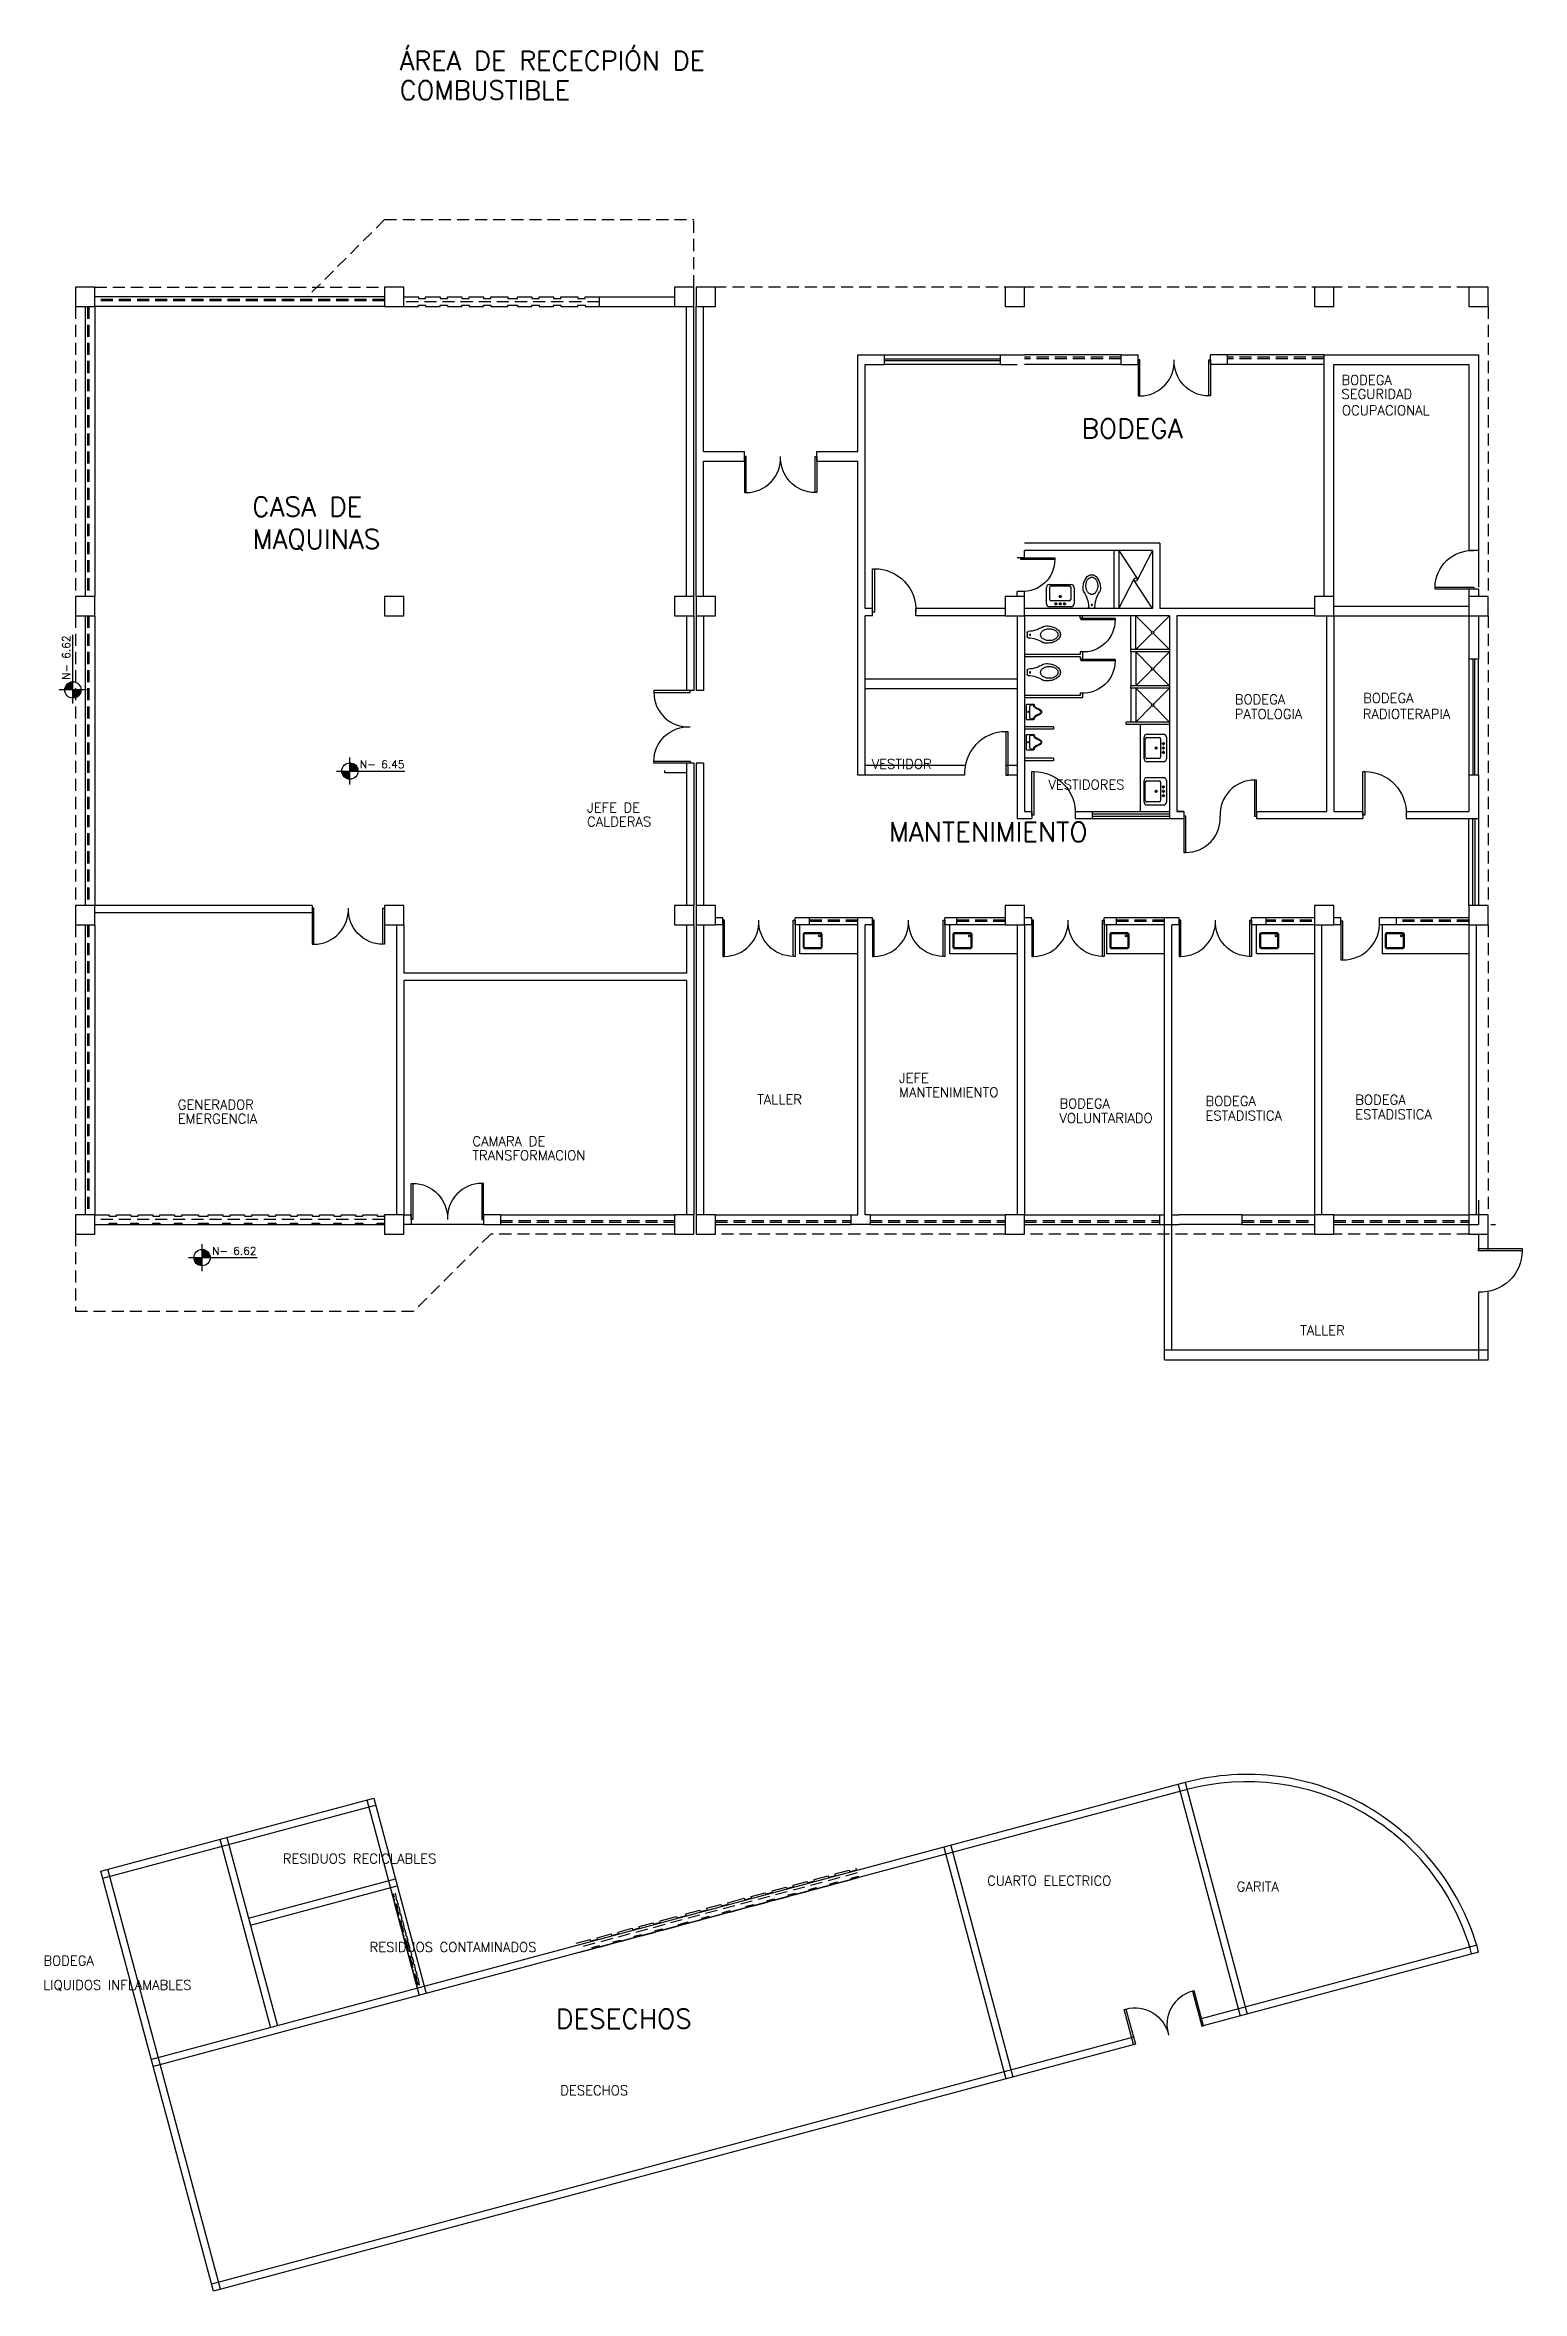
# Model space of a CAD drawing. Header units: metres. Extents: x 51 to 18146, y -212 to 18074.
# Drawn here: x 118.95 to 149.53, y -211.72 to -165.22 of the extents above; entities that cross this region are included whole.
import ezdxf

# ---------------------------------------------------------------- set-up
doc = ezdxf.new("R2010")
doc.units = ezdxf.units.M
doc.linetypes.add('DASHDOT', pattern=[1, 0.5, -0.25, 0, -0.25])
doc.linetypes.add('HIDDEN', pattern=[0.375, 0.25, -0.125])
doc.layers.get('0').update_dxf_attribs({"color": 250})
doc.layers.get('DEFPOINTS').update_dxf_attribs({"color": 250})
for name, color, linetype in [('AY', 1, 'Continuous'), ('COL', 2, 'Continuous'), ('MU', 1, 'Continuous'), ('NO', 250, 'Continuous'), ('PA', 7, 'Continuous'), ('PU', 1, 'Continuous'), ('SA', 1, 'Continuous'), ('TA', 3, 'Continuous'), ('VE', 5, 'Continuous')]:
    doc.layers.add(name, color=color, linetype=linetype)
doc.layers.get('0').freeze()
doc.styles.add('ROMANS', font='romans', dxfattribs={"height": 0.13})

msp = doc.modelspace()

# ---------------------------------------------------------------- texts
at = {"layer": 'NO', "color": 0, "style": 'ROMANS'}
for s, height, p in [('ÁREA DE RECECPIÓN DE', 0.39, (126.2957800566846, -165.7420368235998)), ('COMBUSTIBLE', 0.39, (126.2957800566846, -166.354390349924)), ('SEGURIDAD', 0.2, (145.7928094751657, -172.5503945726559)), ('BODEGA', 0.2, (145.7928094751657, -172.2585879227729)), ('BODEGA', 0.4, (140.411908675381, -173.3609416338391)), ('OCUPACIONAL', 0.2, (145.8032969695605, -172.8854456138552)), ('CASA DE', 0.4, (123.2425960245261, -174.9815740460295)), ('MAQUINAS', 0.4, (123.2525993567343, -175.650789333984)), ('BODEGA', 0.2, (143.5857150249655, -178.8708654556519)), ('PATOLOGIA', 0.2, (143.5857150249655, -179.1721129089135)), ('RADIOTERAPIA', 0.2, (146.2357150249654, -179.1721129089135)), ('BODEGA', 0.2, (146.2423070719023, -178.8421248232972)), ('VESTIDOR', 0.2, (136.0677552150232, -180.2043264544291)), ('VESTIDORES', 0.2, (139.7259244728322, -180.6329237097878)), ('JEFE DE', 0.2, (130.1759244728392, -181.1079465458275)), ('CALDERAS', 0.2, (130.1759244728392, -181.3997531957105)), ('MANTENIMIENTO', 0.4, (136.4235336938503, -181.7144002741831)), ('JEFE', 0.2, (136.6340360371062, -186.7085602467696)), ('MANTENIMIENTO', 0.2, (136.6340360371062, -187.0003668966527)), ('GENERADOR', 0.2, (121.7009278050134, -187.2585602467745)), ('GENERADOR', 0.2, (121.7009278050133, -187.2585602467745)), ('EMERGENCIA', 0.2, (121.7009278050134, -187.5503668966576)), ('EMERGENCIA', 0.2, (121.7009278050133, -187.5503668966576)), ('TALLER', 0.2, (133.6990226588928, -187.1513224142726)), ('VOLUNTARIADO', 0.2, (139.9550780147281, -187.5368065984329)), ('BODEGA', 0.2, (139.9550780147281, -187.2355591451713)), ('BODEGA', 0.2, (142.9783372433469, -187.1839421275278)), ('ESTADISTICA', 0.2, (142.9783372433469, -187.4851895807895)), ('BODEGA', 0.2, (146.0791173810572, -187.1581336187062)), ('ESTADISTICA', 0.2, (146.0791173810572, -187.4593810719678)), ('CAMARA DE ', 0.2, (127.8009278050133, -188.0159078530263)), ('CAMARA DE ', 0.2, (127.8009278050133, -188.0159078530263)), ('TRANSFORMACION', 0.2, (127.8009278050133, -188.3077145029094)), ('TALLER', 0.2, (144.938424684414, -191.9312391882177)), ('RESIDUOS RECICLABLES', 0.2, (123.8747926536072, -202.8650129164387)), ('CUARTO ELECTRICO', 0.2, (138.4577638093577, -203.3241839622787)), ('GARITA', 0.2, (143.6256611715094, -203.4437584378619)), ('RESIDUOS CONTAMINADOS', 0.2, (125.6737217523243, -204.6968171709448)), ('BODEGA', 0.2, (118.9200747917327, -204.9785613418775)), ('LIQUIDOS INFLAMABLES', 0.2, (118.9171055425339, -205.480546470586)), ('DESECHOS', 0.4, (129.5320196146028, -206.2811218730937)), ('DESECHOS', 0.2, (129.6201772059375, -207.6631998447437))]:
    msp.add_text(s, height=height, dxfattribs=at).set_placement(p)

# ---------------------------------------------------------------- blocks, each defined once
blk = doc.blocks.new('-MP')
at = {"color": 0}
for points in [[(-0.4750000000000086, 0.5), (-0.4750000000000086, 0), (-0.5, 0), (-0.5, 0.5), (-0.4750000000000086, 0.5, -0.4293114224133711), (0, 0, -3.280951269485766)], [(0.4749999999999944, 0.5), (0.4749999999999944, 0), (0.4999999999999858, 0), (0.4999999999999858, 0.5), (0.4749999999999944, 0.5, 0.4293114224133711), (-1.42e-14, 0, 3.280951269485766)]]:
    blk.add_lwpolyline(points, format="xyb", dxfattribs=at)
blk = doc.blocks.new('AS-28')
at = {"color": 0}
for points in [[(-0.201435598644359, 0.1494069258614132), (-0.201435598644359, -0.1205930741385757), (-0.1764355986443533, -0.1455930741385742), (0.173564401355641, -0.1455930741385814), (0.1985644013556467, -0.1205930741385828), (0.1985644013556467, 0.1494069258614203), (0.173564401355641, 0.1744069258614189), (-0.1764355986443533, 0.1744069258614118)], [(-0.181435598644363, 0.1411226546139588), (-0.181435598644363, -0.1123088028911141), (-0.168151327396906, -0.1255930741385711), (0.1652801301081652, -0.1255930741385782), (0.1785644013556364, -0.1123088028911212), (0.1785644013556364, 0.1411226546139588), (0.1652801301081652, 0.1544069258614229), (-0.168151327396906, 0.1544069258614158)]]:
    blk.add_lwpolyline(points, close=True, dxfattribs=at)
blk.add_circle((0.1424757826419736, 0.1147707362212884), 0.02, dxfattribs=at)
blk = doc.blocks.new('-COL40-')
at = {"color": 0}
blk.add_lwpolyline([(-0.1999999999710837, 0.1999999998887603), (-0.1999999999710837, -0.200000000115196), (0.2000000000328441, -0.200000000115196), (0.2000000000328441, 0.1999999998887603)], close=True, dxfattribs=at)
blk = doc.blocks.new('-NIVEL')
at = {"layer": 'AY', "color": 15}
for p, q in [((-281.25, 0), (1139.547863079642, 0)), ((0, -281.2500000011642), (0, 281.2500000011933)), ((60.0000000000291, 90.70039968690251), (60.0000000000291, 60.00000000001455)), ((60.0000000000291, 60.00000000001455), (90.70039968693165, 60.00000000001455))]:
    blk.add_line(p, q, dxfattribs=at)
at = {"layer": 'AY'}
for p, q in [((-90.70039968693165, -60.0000000000291), (-60.0000000000291, -60.0000000000291)), ((-60.0000000000291, -60.0000000000291), (-60.0000000000291, -90.70039968693165))]:
    blk.add_line(p, q, dxfattribs=at)
at = {"layer": 'AY', "color": 15}
for points in [[(158.4347263070813, 10.00000000001455, 0.3777530913058826), (10, 158.4347263070813), (10, 10)], [(147.3993300527508, 20.00000000001455, 0.3372461796498661), (20, 147.3993300527508), (20, 20)], [(135.4679390114033, 30.00000000001455, 0.2915975514086963), (30, 135.4679390114179), (30.00000000002911, 30)], [(122.3787665549025, 40, 0.2391542195408786), (40.0000000000291, 122.3787665548734), (40.00000000005821, 40.00000000004365)], [(122.3787665406125, 40.00000000001455, 0.2391542194943983), (40, 122.378766540598), (40.00000000005821, 40.00000000001455)], [(107.710549630603, 50.00000000001455, 0.1772173541511505), (50.0000000000291, 107.7105496305739), (50.0000000000291, 50.00000000001455)], [(-10.0000000000291, -158.4347263070813, -0.3777530913058826), (-158.4347263071104, -10), (-10, -10)], [(-20.00000000002911, -147.3993300527508, -0.3372461796498661), (-147.39933005278, -20), (-20, -20)], [(-30.00000000002911, -135.4679390114033, -0.2915975514086963), (-135.4679390114324, -30), (-30, -30.00000000002911)], [(-40.0000000000291, -122.3787665406125, -0.2391542194943983), (-122.3787665406125, -40), (-40.0000000000291, -40.00000000005821)], [(-40, -122.3787665549025, -0.2391542195408786), (-122.3787665548734, -40.0000000000291), (-40.00000000005821, -40.00000000005821)], [(-50.0000000000291, -107.710549630603, -0.1772173541511505), (-107.7105496305739, -50.0000000000291), (-50.0000000000291, -50.0000000000291)]]:
    blk.add_lwpolyline(points, format="xyb", close=True, dxfattribs=at)
blk.add_circle((0, 0), 168.75, dxfattribs=at)
for radius, start, end in [(108.7499999999951, 33.48537661595058, 56.51462338404942), (98.74999999999515, 37.41580364897322, 52.58419635102679)]:
    blk.add_arc((1.12049747e-08, 1.1161319e-08), radius, start, end, dxfattribs=at)
at = {"layer": 'AY'}
for radius, start, end in [(108.7499999999951, 213.4853766159506, 236.5146233840494), (98.74999999999515, 217.4158036489732, 232.5841963510268)]:
    blk.add_arc((-1.11758709e-08, -1.12049747e-08), radius, start, end, dxfattribs=at)
at = {"layer": 'NO', "style": 'ROMANS'}
blk.add_attdef('NIV', (208.178512394079, 58.8427573600784), '', height=135, dxfattribs=at)
blk = doc.blocks.new('AS-14')
at = {"color": 0}
blk.add_line((-0.0456276339682518, 0.482920585811371), (0.0356187784636859, 0.482920585811371), dxfattribs=at)
for points in [[(-0.1623535099352011, 0.1583933630317915, 0.0228791444088473), (-0.1697387657914078, 0.1464982608740684, 0.1281624284513412), (-0.185004427752574, 0.0879205857927446, 0.0550688756821917), (-0.1727902082639048, -0.0226425836735871, 0.0688786231814855), (-0.1400595861050533, -0.1102378106443211, 0.105724118976599), (-0.0788978176569799, -0.1820028572692536, 0.1650578546064235), (-0.005004427745007, -0.2070794141909573, 0.1650578546064238), (0.068888962152414, -0.1820028572692536, 0.1057241189765996), (0.1300507306004874, -0.1102378106443211, 0.068878623181485), (0.1627813527738908, -0.0226425836735871, 0.0550688756821912), (0.1749955722480081, 0.0879205857927446, 0.1281624284513404)], [(0.1749955722480081, 0.0879205857927446, 0.1281624284513404), (0.1597299102868419, 0.1464982608740684, 0.022879144408855), (0.1523446544306353, 0.1583933630317915, 0.0851656368953865)]]:
    blk.add_lwpolyline(points, format="xyb", dxfattribs=at)
blk.add_lwpolyline([(-0.1253999286564067, 0.0229752274171915, 0.0684463573126203), (-0.1155331067566294, -0.0487641401996371, 0.0805961556838342), (-0.089614886281197, -0.1046562487317715, 0.1070560335035305), (-0.0472487008519238, -0.1451211382227484, 0.1381562286367822), (-0.0032221516594291, -0.1575229371374007, 0.1381562286367318), (0.0408043975185137, -0.1451211382227484, 0.1070560335035283), (0.0831705829477869, -0.1046562487317715, 0.08059615568387), (0.1090888034232194, -0.0487641401996371, 0.0684463573126093), (0.1189556253229966, 0.0229752274171915, 0.0684463573125983), (0.1090888034232194, 0.0947145950631239, 0.0805961556838918), (0.0831705829477869, 0.1506067035952583, 0.107056033503586), (0.0408043975185137, 0.1910715930862352, 0.138156228636868), (-0.0032221516594291, 0.2034733920008875, 0.1381562286368477), (-0.0472487008519238, 0.1910715930862352, 0.1070560335035534), (-0.089614886281197, 0.1506067035952583, 0.0805961556838569), (-0.1155331067566294, 0.0947145950631239, 0.0684463573126093)], format="xyb", close=True, dxfattribs=at)
blk.add_circle((-0.0022411085374188, 0.4201376839191653), 0.0125, dxfattribs=at)
for centre, radius, start, end in [((-0.0456276339682518, 0.457920585788088), 0.025, 89.99999999999999, 177.4769145682774), ((0.0356187784636859, 0.457920585788088), 0.025, 2.523085431726347, 89.99999999999999), ((-0.6998472832347034, 0.4867485357972328), 0.6298544878102433, 327.6068401517822, 357.4769145682768), ((0.6898384277446894, 0.4867485357972328), 0.6298544878102433, 182.5230854317212, 212.3931598482179)]:
    blk.add_arc(centre, radius, start, end, dxfattribs=at)
blk = doc.blocks.new('P-DE')
at = {"color": 0}
blk.add_lwpolyline([(-0.049999999999983, 1), (-0.049999999999983, 0), (1.42e-14, 0), (1.42e-14, 1), (-0.049999999999983, 1, 0.4293114224133711), (-0.9999999999999857, 0, 3.280951269485766)], format="xyb", dxfattribs=at)
blk = doc.blocks.new('AS-08')
at = {"color": 0}
for p, q in [((-0.1364783131662719, 0.1434235043712206), (-0.1364783131662719, 0.0016314534986464)), ((0.1835216868337213, 0.1434235043712206), (-0.1364783131662719, 0.1434235043712206)), ((-0.1214783131662784, 0.0384235043712238), (-0.1214783131662784, 0.0277856613029357)), ((0.1285216868337216, 0.0784235043712229), (-0.0814783131662722, 0.0784235043712229)), ((0.1685216868337278, 0.0384235043712238), (0.1685216868337278, 0.0277856613029357)), ((0.1835216868337213, 0.1434235043712206), (0.1835216868337213, 0.0016314534986464)), ((-0.044231792417321, -0.0962803926276337), (-0.0325515989117733, -0.1227955326011454)), ((-0.0305046506799371, -0.0902334446601359), (-0.018409467170379, -0.1176906510504878)), ((0.0912751660847704, -0.0962803926276337), (0.0795949725792227, -0.1227955326011454))]:
    blk.add_line(p, q, dxfattribs=at)
blk.add_lwpolyline([(0.0775480243473794, -0.0902334446601359), (0.0654528408378212, -0.1176906510504807)], dxfattribs=at)
blk.add_circle((0.0235216868337176, 0.1134235043712266), 0.01, dxfattribs=at)
for centre, radius, start, end in [((-0.116478313166283, 0.0016314534986535), 0.02, 180, 259.759651678814), ((-0.0814783131662722, 0.0384235043712238), 0.04, 89.99999999999999, 180), ((-0.0814783131662722, 0.0277856613029357), 0.04, 180, 248.1065719106293), ((0.1285216868337216, 0.0384235043712238), 0.04, 1.3e-15, 89.99999999999999), ((0.1285216868337216, 0.0277856613029357), 0.04, 291.8934280893707, 1.3e-15), ((0.1635216868337181, 0.0016314534986535), 0.02, 280.240348321186, 1.3e-15), ((-0.136478313166279, -0.1090764956287771), 0.0925, 10.68507624524485, 79.75965167881385), ((-0.136478313166279, -0.1090764956287771), 0.1075, 10.68507624524485, 68.1065719106292), ((-0.0259289367674711, -0.0882177953376342), 0.02, 190.6850762452448, 203.7739878044553), ((-0.0508544545616303, -0.1308581298911449), 0.02, 16.32308170168094, 23.77398780445557), ((0.0235216868337176, -0.1090764956287771), 0.0575, 193.7480663143012, 343.6769182983192), ((-0.036712322820236, -0.1257532483404873), 0.02, 15.47560377631658, 23.77398780445529), ((0.0235216868337176, -0.1090764956287771), 0.0425, 195.4756037763165, 344.5243962236863), ((0.0837556964876711, -0.1257532483404873), 0.02, 156.2260121955445, 164.5243962236865), ((0.1835216868337142, -0.1090764956287771), 0.1075, 111.8934280893708, 169.3149237547551), ((0.0978978282290655, -0.1308581298911449), 0.02, 156.2260121955444, 163.676918298319), ((0.0729723104349205, -0.0882177953376342), 0.02, 336.2260121955447, 349.3149237547552), ((0.1835216868337142, -0.1090764956287771), 0.0925, 100.2403483211861, 169.3149237547551)]:
    blk.add_arc(centre, radius, start, end, dxfattribs=at)
blk = doc.blocks.new('AS-03')
at = {"color": 0}
for p, q in [((-0.2782261950560496, -0.0981191450846382), (-0.2782261950560496, 0.2418808549118694)), ((-0.2182261950547399, 0.3018808549095411), (0.2317738049423497, 0.3018808549095411)), ((-0.210726195055031, -0.1031191450892948), (-0.210726195055031, 0.1518808549153618)), ((-0.1807261950561951, 0.1818808549141977), (0.1942738049438048, 0.1818808549141977)), ((-0.0532261950575048, 0.2418808549118694), (-0.1132261950551765, 0.2418808549118694)), ((-0.0832261950563407, 0.2718808549107052), (-0.0832261950563407, 0.2118808549130335)), ((0.0367738049426407, 0.2418808549118694), (-0.023226195055031, 0.2418808549118694)), ((0.0367738049426407, 0.0918808549176902), (-0.023226195055031, 0.0918808549176902)), ((0.0067738049438049, 0.2718808549107052), (0.0067738049438049, 0.2118808549130335)), ((0.0067738049438049, 0.121880854916526), (0.0067738049438049, 0.0618808549188543)), ((0.1267738049427862, 0.2418808549118694), (0.0667738049451145, 0.2418808549118694)), ((0.0967738049439504, 0.2718808549107052), (0.0967738049439504, 0.2118808549130335)), ((0.2242738049426407, 0.1518808549153618), (0.2242738049426407, -0.1031191450892948)), ((0.2917738049436593, 0.2418808549118694), (0.2917738049436593, -0.0981191450846382)), ((0.2317738049423497, -0.1581191450823098), (-0.2182261950547399, -0.1581191450823098)), ((0.1942738049438048, -0.1331191450881306), (-0.1807261950561951, -0.1331191450881306))]:
    blk.add_line(p, q, dxfattribs=at)
for centre in [(-0.0832261950563407, 0.2418808549118694), (0.0067738049438049, 0.2418808549118694), (0.0067738049438049, 0.0918808549176902), (0.0967738049439504, 0.2418808549118694)]:
    blk.add_circle(centre, 0.02, dxfattribs=at)
for centre, radius, start, end in [((-0.2182261950547399, 0.2418808549118694), 0.06, 90, 180), ((-0.1807261950561951, 0.1518808549153618), 0.03, 90, 180), ((0.1942738049438048, 0.1518808549153618), 0.03, 0, 90), ((0.2317738049423497, 0.2418808549118694), 0.06, 0, 90), ((-0.2182261950547399, -0.0981191450846382), 0.06, 180, 270), ((-0.1807261950561951, -0.1031191450892948), 0.03, 180, 270), ((0.1942738049438048, -0.1031191450892948), 0.03, 270, 0), ((0.2317738049423497, -0.0981191450846382), 0.06, 270, 0)]:
    blk.add_arc(centre, radius, start, end, dxfattribs=at)
blk = doc.blocks.new('P-IZ')
at = {"color": 0}
blk.add_lwpolyline([(0.0499999999999972, 1), (0.0499999999999972, 0), (0, 0), (0, 1), (0.0499999999999972, 1, -0.4293114224133711), (1, 0, -3.280951269485766)], format="xyb", dxfattribs=at)
blk = doc.blocks.new('-MP1')
at = {"color": 0}
for points in [[(0.4749999999999944, 0.5), (0.4749999999999944, 0), (0.5000000000000285, 0), (0.5000000000000285, 0.5), (0.4749999999999944, 0.5, 0.4293114224133711), (2.84e-14, 0, 3.280951269485766)], [(-0.4750000000000228, -0.5), (-0.4750000000000228, 0), (-0.5000000000000285, 0), (-0.5000000000000285, -0.5), (-0.4750000000000228, -0.5, 0.4293114224133711), (-2.84e-14, 0, 3.280951269485766)]]:
    blk.add_lwpolyline(points, format="xyb", dxfattribs=at)
blk = doc.blocks.new('-EJ-')
at = {"color": 0, "linetype": 'DASHDOT'}
for p, q in [((-0.3535580161606049, 0.3535580161678808), (0.3535531956677005, -0.3535531956749764)), ((-0.3535549146308767, -0.3535549146345147), (0.3535535659266316, 0.3535535659302695))]:
    blk.add_line(p, q, dxfattribs=at)

# ---------------------------------------------------------------- linework, layer by layer
at = {"layer": 'AY', "color": 0, "linetype": 'HIDDEN'}
for p, q in [((125.9834506719063, -168.8387104496972), (124.3834506715513, -170.4387104500522)), ((125.9834506719063, -168.8387104496972), (132.383450671919, -168.8387104496972)), ((132.383450671919, -170.2387104501142), (132.383450671919, -168.8387104496972)), ((119.583450671898, -170.6387104500522), (119.5834506718892, -176.6387104500483)), ((119.8334506719929, -170.6387104499287), (119.8334506719929, -176.6387104500578)), ((119.8634506719929, -170.6387104499287), (119.8634506719929, -176.6387104500578)), ((119.9834506719019, -170.2387104500482), (125.9834506719063, -170.2387104500482)), ((125.9834506721219, -170.4887104500522), (119.9834506719929, -170.4887104500522)), ((125.9834506721219, -170.5187104500522), (119.9834506719929, -170.5187104500522)), ((148.4334506719254, -170.2387104501142), (132.833450671919, -170.2387104501142)), ((148.8334506719293, -170.6387104500302), (148.8334506719293, -176.6387104500174)), ((141.2334506719153, -171.6887104499197), (139.2334506719205, -171.6887104499197)), ((141.2334506719153, -171.7187104499197), (139.2334506719205, -171.7187104499197)), ((145.43345067191, -171.6887104499197), (143.4334506719153, -171.6887104499197)), ((145.43345067191, -171.7187104499197), (143.4334506719153, -171.7187104499197)), ((119.5834506718892, -177.0387104500522), (119.5834506718892, -183.0387104500753)), ((119.8334506719678, -177.0387104500522), (119.8334506719678, -183.0387104501812)), ((119.8634506719678, -177.0387104500522), (119.8634506719678, -183.0387104501812)), ((148.8334506715646, -177.0387104500214), (148.8334506715749, -183.0387104500174)), ((119.5834506718641, -183.4387104501756), (119.5834506718553, -189.4387104501717)), ((119.8334506718468, -183.4387104501756), (119.8334506718468, -189.4387104500482)), ((119.8634506718468, -183.4387104501756), (119.8634506718468, -189.4387104500482)), ((135.7834506715647, -183.3387104500189), (134.7834506715648, -183.3387104500173)), ((135.7834506715647, -183.3687104500189), (134.7834506715648, -183.3687104500173)), ((138.8334506721269, -183.3387104500188), (137.83345067159, -183.3387104500172)), ((138.8334506721269, -183.3687104500188), (137.83345067159, -183.3687104500172)), ((142.1334506717067, -183.3387104500188), (141.1334506717065, -183.3387104500172)), ((142.1334506717066, -183.3687104500188), (141.1334506717065, -183.3687104500172)), ((145.1834506720517, -183.3387104500188), (144.2334506715798, -183.3387104500188)), ((145.1834506720517, -183.3687104500188), (144.2334506715798, -183.3687104500188)), ((148.4334506720522, -183.338710450017), (146.9334506715711, -183.338710450017)), ((148.4334506720522, -183.368710450017), (146.9334506715711, -183.368710450017)), ((148.8334506715749, -183.4387104500214), (148.8334506715749, -189.4387104500198)), ((128.3834506718879, -189.5587104500482), (131.9834506718887, -189.5587104500482)), ((128.3834506718879, -189.5887104500482), (131.9834506718887, -189.5887104500482)), ((132.8334506715481, -189.5587104501706), (135.6334506718926, -189.558710450175)), ((132.833450671548, -189.5887104501706), (135.6334506718926, -189.588710450175)), ((136.0334506715812, -189.5587104501706), (138.8334506719393, -189.5587104501706)), ((136.0334506715812, -189.5887104501706), (138.8334506719393, -189.5887104501706)), ((139.2334506717064, -189.5587104501706), (142.0334506720522, -189.5587104501706)), ((139.2334506717063, -189.5887104501706), (142.0334506720522, -189.5887104501706)), ((143.7334506714093, -189.5587104500198), (145.233450671571, -189.5587104500198)), ((143.7334506714093, -189.5887104500198), (145.233450671571, -189.5887104500198)), ((145.6334506715749, -189.5587104500198), (148.433450671571, -189.5587104500198)), ((145.6334506715749, -189.5887104500198), (148.433450671571, -189.5887104500198)), ((119.5834506718429, -189.8387104500427), (119.5834506717233, -191.4387104496769)), ((128.1834506717439, -189.8387104500324), (126.5834506720993, -191.4387104496769)), ((131.9834506718887, -189.8387104500324), (128.1834506717439, -189.8387104500324)), ((138.8334506715813, -189.8387104500322), (132.8334506718927, -189.8387104500324)), ((145.233450671571, -189.8387104500237), (139.2334506715852, -189.8387104500322)), ((148.433450671571, -189.8387104500237), (145.6334506715749, -189.8387104500237)), ((126.5834506720993, -191.4387104496769), (119.5834506717233, -191.4387104496769))]:
    msp.add_line(p, q, dxfattribs=at)
at = {"layer": 'AY', "color": 0}
for p, q in [((119.7834506719929, -170.6387104499287), (119.7834506719929, -176.6387104500578)), ((125.9834506721219, -170.4387104500522), (119.9834506719929, -170.4387104500522)), ((119.9834506719929, -170.6387104499287), (119.9834506719929, -176.6387104500578)), ((125.9834506721219, -170.6387104500522), (119.9834506719929, -170.6387104500522)), ((141.2334506719153, -171.6387104499197), (139.2334506719205, -171.6387104499197)), ((141.2334506719153, -171.8387104499197), (139.2334506719205, -171.8387104499197)), ((145.4334506719102, -171.6387104499197), (143.4334506719153, -171.6387104499197)), ((145.4334506719099, -171.8387104499197), (143.4334506719153, -171.8387104499197)), ((148.6334506716184, -175.6887104500753), (148.6334506716184, -176.4487104500753)), ((119.7834506719678, -177.0387104500522), (119.7834506719678, -183.0387104501812)), ((119.9834506719678, -177.0387104500522), (119.9834506719678, -183.0387104501812)), ((119.7834506718468, -183.4387104501756), (119.7834506718468, -189.4387104500482)), ((119.9834506718469, -183.4387104501756), (119.9834506718469, -189.4387104500482)), ((135.7834506715647, -183.2887104500188), (134.7834506715648, -183.2887104500173)), ((135.7834506715647, -183.4387104500189), (134.7834506715648, -183.4387104500173)), ((138.833450672127, -183.2887104500188), (137.83345067159, -183.2887104500188)), ((138.8334506721268, -183.4387104500188), (137.83345067159, -183.4387104500188)), ((142.1334506717067, -183.2887104500188), (141.1334506717065, -183.2887104500172)), ((142.1334506717065, -183.4387104500188), (141.1334506717065, -183.4387104500172)), ((145.23345067158, -183.2887104500237), (144.2334506715798, -183.2887104500237)), ((145.2334506715798, -183.4387104500237), (144.2334506715798, -183.4387104500237)), ((148.4334506720522, -183.2887104500219), (146.9334506715711, -183.2887104500219)), ((148.4334506720522, -183.4387104500219), (146.9334506715711, -183.4387104500219)), ((119.9834506718234, -189.6387104500482), (125.9834506718799, -189.6387104500482)), ((128.0334506720522, -189.6387104500753), (126.5334506720522, -189.6387104500753)), ((128.3834506718879, -189.4387104500482), (131.9834506718887, -189.4387104500482)), ((128.3834506718879, -189.6387104500482), (131.9834506718887, -189.6387104500482)), ((132.8334506715482, -189.4387104501706), (135.6334506718926, -189.438710450175)), ((132.8334506715479, -189.6387104501706), (135.6334506718926, -189.638710450175)), ((136.0334506715812, -189.4387104501706), (138.8334506719393, -189.4387104501706)), ((136.0334506715812, -189.6387104501706), (138.8334506719393, -189.6387104501706)), ((139.2334506717065, -189.4387104501706), (142.0334506720522, -189.4387104501706)), ((139.2334506717062, -189.6387104501706), (142.0334506720522, -189.6387104501706)), ((143.3334506720522, -189.6387104500753), (142.4334506720522, -189.6387104500753)), ((143.7334506714093, -189.4387104500198), (145.233450671571, -189.4387104500198)), ((143.7334506714093, -189.6387104500197), (145.233450671571, -189.6387104500197)), ((145.6334506715749, -189.4387104500198), (148.433450671571, -189.4387104500198)), ((145.6334506715749, -189.6387104500197), (148.433450671571, -189.6387104500197)), ((130.0003965778068, -204.7127970019182), (135.7959515355958, -203.1598827312885)), ((126.1920903422161, -203.705432401387), (126.6990396374382, -205.5973929280169))]:
    msp.add_line(p, q, dxfattribs=at)
at = {"layer": 'AY', "color": 15}
for points in [[(126.3834506719861, -170.4387104500753), (126.6834506719861, -170.4387104500753), (126.6834506719861, -170.4687104500753), (126.8334506719861, -170.4687104500753), (126.8334506719861, -170.4387104500753), (127.1334506719861, -170.4387104500753), (127.1334506719861, -170.4687104500753), (127.2834506719861, -170.4687104500753), (127.2834506719861, -170.4387104500753), (127.5834506719861, -170.4387104500753), (127.5834506719861, -170.4687104500753), (127.7334506719861, -170.4687104500753), (127.7334506719861, -170.4387104500753), (128.0334506719861, -170.4387104500753), (128.0334506719861, -170.4687104500753), (128.1834506719861, -170.4687104500753), (128.1834506719861, -170.4387104500753), (128.5334506719861, -170.4387104500753), (128.5334506719861, -170.4687104500753), (128.7334506719861, -170.4687104500753), (128.7334506719861, -170.4387104500753), (129.0334506719861, -170.4387104500753), (129.0334506719861, -170.4687104500753), (129.1834506719861, -170.4687104500753), (129.1834506719861, -170.4387104500753), (129.4834506719861, -170.4387104500753), (129.4834506719861, -170.4687104500753), (129.6334506719861, -170.4687104500753), (129.6334506719861, -170.4387104500753), (129.9834506719861, -170.4387104500753), (129.9834506719861, -170.4687104500753), (130.1334506719861, -170.4687104500753), (130.1334506719861, -170.4387104500753), (130.4334506719861, -170.4387104500753)], [(126.3834506719861, -170.6387104499036), (126.6834506719861, -170.6387104499036), (126.6834506719861, -170.6087104499036), (126.8334506719861, -170.6087104499036), (126.8334506719861, -170.6387104499036), (127.1334506719861, -170.6387104499036), (127.1334506719861, -170.6087104499036), (127.2834506719861, -170.6087104499036), (127.2834506719861, -170.6387104499036), (127.5834506719861, -170.6387104499036), (127.5834506719861, -170.6087104499036), (127.7334506719861, -170.6087104499036), (127.7334506719861, -170.6387104499036), (128.0334506719861, -170.6387104499036), (128.0334506719861, -170.6087104499036), (128.1834506719861, -170.6087104499036), (128.1834506719861, -170.6387104499036), (128.5334506719861, -170.6387104499036), (128.5334506719861, -170.6087104499036), (128.7334506719861, -170.6087104499036), (128.7334506719861, -170.6387104499036), (129.0334506719861, -170.6387104499036), (129.0334506719861, -170.6087104499036), (129.1834506719861, -170.6087104499036), (129.1834506719861, -170.6387104499036), (129.4834506719861, -170.6387104499036), (129.4834506719861, -170.6087104499036), (129.6334506719861, -170.6087104499036), (129.6334506719861, -170.6387104499036), (129.9834506719861, -170.6387104499036), (129.9834506719861, -170.6087104499036), (130.1334506719861, -170.6087104499036), (130.1334506719861, -170.6387104499036), (130.4334506719861, -170.6387104499036)], [(119.9834506718469, -189.4387104500482), (120.2834506718468, -189.4387104500482), (120.2834506718468, -189.4687104500482), (120.4334506718468, -189.4687104500482), (120.4334506718468, -189.4387104500482), (120.7334506718468, -189.4387104500482), (120.7334506718468, -189.4687104500482), (120.8834506718468, -189.4687104500482), (120.8834506718468, -189.4387104500482), (121.1834506718469, -189.4387104500482), (121.1834506718469, -189.4687104500482), (121.3334506718468, -189.4687104500482), (121.3334506718468, -189.4387104500482), (121.6334506718468, -189.4387104500482), (121.6334506718468, -189.4687104500482), (121.7834506718468, -189.4687104500482), (121.7834506718468, -189.4387104500482), (122.1334506718468, -189.4387104500482), (122.1334506718468, -189.4687104500482), (122.3334506718468, -189.4687104500482), (122.3334506718468, -189.4387104500482), (122.6334506718468, -189.4387104500482), (122.6334506718468, -189.4687104500482), (122.7834506718468, -189.4687104500482), (122.7834506718468, -189.4387104500482), (123.0834506718468, -189.4387104500482), (123.0834506718468, -189.4687104500482), (123.2334506718469, -189.4687104500482), (123.2334506718469, -189.4387104500482), (123.5834506718468, -189.4387104500482), (123.5834506718468, -189.4687104500482), (123.7334506718468, -189.4687104500482), (123.7334506718468, -189.4387104500482), (124.0334506718468, -189.4387104500482), (124.0334506718468, -189.4687104500482), (124.1834506718468, -189.4687104500482), (124.1834506718468, -189.4387104500482), (124.4834506718468, -189.4387104500482), (124.4834506718468, -189.4687104500482), (124.6334506718468, -189.4687104500482), (124.6334506718468, -189.4387104500482), (124.9334506718468, -189.4387104500482), (124.9334506718468, -189.4687104500482), (125.0834506718468, -189.4687104500482), (125.0834506718468, -189.4387104500482), (125.3834506718468, -189.4387104500482), (125.3834506718468, -189.4687104500482), (125.5334506718468, -189.4687104500482), (125.5334506718468, -189.4387104500482), (125.8334506718468, -189.4387104500482), (125.8334506718468, -189.4687104500482), (125.9834506718468, -189.4687104500482), (125.9834506718799, -189.4387104500482)], [(119.9834506718469, -189.6387104498765), (120.2834506718468, -189.6387104498765), (120.2834506718468, -189.6087104498765), (120.4334506718468, -189.6087104498765), (120.4334506718468, -189.6387104498765), (120.7334506718468, -189.6387104498765), (120.7334506718468, -189.6087104498765), (120.8834506718468, -189.6087104498765), (120.8834506718468, -189.6387104498765), (121.1834506718469, -189.6387104498765), (121.1834506718469, -189.6087104498765), (121.3334506718468, -189.6087104498765), (121.3334506718468, -189.6387104498765), (121.6334506718468, -189.6387104498765), (121.6334506718468, -189.6087104498765), (121.7834506718468, -189.6087104498765), (121.7834506718468, -189.6387104498765), (122.1334506718468, -189.6387104498765), (122.1334506718468, -189.6087104498765), (122.3334506718468, -189.6087104498765), (122.3334506718468, -189.6387104498765), (122.6334506718468, -189.6387104498765), (122.6334506718468, -189.6087104498765), (122.7834506718468, -189.6087104498765), (122.7834506718468, -189.6387104498765), (123.0834506718468, -189.6387104498765), (123.0834506718468, -189.6087104498765), (123.2334506718469, -189.6087104498765), (123.2334506718469, -189.6387104498765), (123.5834506718468, -189.6387104498765), (123.5834506718468, -189.6087104498765), (123.7334506718468, -189.6087104498765), (123.7334506718468, -189.6387104498765), (124.0334506718468, -189.6387104498765), (124.0334506718468, -189.6087104498765), (124.1834506718468, -189.6087104498765), (124.1834506718468, -189.6387104498765), (124.4834506718468, -189.6387104498765), (124.4834506718468, -189.6087104498765), (124.6334506718468, -189.6087104498765), (124.6334506718468, -189.6387104498765), (124.9334506718468, -189.6387104498765), (124.9334506718468, -189.6087104498765), (125.0834506718468, -189.6087104498765), (125.0834506718468, -189.6387104498765), (125.3834506718468, -189.6387104498765), (125.3834506718468, -189.6087104498765), (125.5334506718468, -189.6087104498765), (125.5334506718468, -189.6387104498765), (125.8334506718468, -189.6387104498765), (125.8334506718468, -189.6087104498765), (125.9834506718468, -189.6087104498765), (125.9834506718799, -189.6387104498765)], [(129.9486327688533, -204.5196118368203), (130.23841051674, -204.4419661232895), (130.2461750880931, -204.4709438980782), (130.3910639620365, -204.4321210413128), (130.3832993906834, -204.4031432665241), (130.6730771385701, -204.3254975529934), (130.6808417099232, -204.354475327782), (130.8257305838665, -204.3156524710167), (130.8179660125135, -204.286674696228), (131.1077437604002, -204.2090289826972), (131.1155083317532, -204.2380067574859), (131.2603972056966, -204.1991839007205), (131.2526326343435, -204.1702061259318), (131.5424103822303, -204.0925604124011), (131.5501749535833, -204.1215381871898), (131.6950638275267, -204.0827153304244), (131.6872992561737, -204.0537375556357), (132.0253732953748, -203.9631508898498), (132.0331378667279, -203.9921286646385), (132.2263230319857, -203.940364855618), (132.2185584606327, -203.9113870808293), (132.5083362085194, -203.8337413672985), (132.5161007798724, -203.8627191420872), (132.6609896538158, -203.8238962853219), (132.6532250824628, -203.7949185105332), (132.9430028303494, -203.7172727970024), (132.9507674017025, -203.7462505717911), (133.0956562756458, -203.7074277150257), (133.0878917042928, -203.6784499402371), (133.425965743494, -203.5878632744512), (133.433730314847, -203.6168410492399), (133.5786191887904, -203.5780181924745), (133.5708546174373, -203.5490404176858), (133.8606323653241, -203.471394704155), (133.8683969366771, -203.5003724789437), (134.0132858106204, -203.4615496221784), (134.0055212392674, -203.4325718473897), (134.2952989871541, -203.3549261338589), (134.3030635585072, -203.3839039086476), (134.4479524324505, -203.3450810518822), (134.4401878610975, -203.3161032770935), (134.7299656089842, -203.2384575635628), (134.7377301803373, -203.2674353383514), (134.8826190542806, -203.2286124815861), (134.8748544829276, -203.1996347067974), (135.1646322308143, -203.1219889932666), (135.1723968021673, -203.1509667680553), (135.3172856761107, -203.1121439112899), (135.3095211047576, -203.0831661365013), (135.5992988526444, -203.0055204229705), (135.6070634239974, -203.0344981977592), (135.7519522979408, -202.9956753409938), (135.7441877266198, -202.9666975661966)], [(130.0003965778294, -204.7127970019122), (130.2901743257161, -204.6351512883815), (130.282409754363, -204.6061735135928), (130.4272986283063, -204.5673506568274), (130.4350631996594, -204.5963284316161), (130.7248409475461, -204.5186827180853), (130.7170763761931, -204.4897049432967), (130.8619652501364, -204.4508820865313), (130.8697298214895, -204.47985986132), (131.1595075693762, -204.4022141477892), (131.1517429980231, -204.3732363730005), (131.2966318719665, -204.3344135162351), (131.3043964433196, -204.3633912910238), (131.5941741912063, -204.2857455774931), (131.5864096198532, -204.2567678027044), (131.7312984937966, -204.217944945939), (131.7390630651497, -204.2469227207277), (132.0771371043509, -204.1563360549418), (132.0693725329978, -204.1273582801531), (132.2625576982556, -204.0755944711326), (132.2703222696087, -204.1045722459213), (132.5601000174954, -204.0269265323905), (132.5523354461423, -203.9979487576018), (132.6972243200857, -203.9591259008365), (132.7049888914388, -203.9881036756252), (132.9947666393255, -203.9104579620944), (132.9870020679724, -203.8814801873057), (133.1318909419157, -203.8426573305403), (133.1396555132688, -203.871635105329), (133.47772955247, -203.7810484395432), (133.4699649811169, -203.7520706647545), (133.6148538550603, -203.713247807989), (133.6226184264134, -203.7422255827777), (133.9123961743001, -203.664579869247), (133.904631602947, -203.6356020944583), (134.0495204768904, -203.5967792376929), (134.0572850482435, -203.6257570124817), (134.3470627961302, -203.5481112989509), (134.3392982247771, -203.5191335241622), (134.4841870987204, -203.4803106673968), (134.4919516700735, -203.5092884421855), (134.7817294179603, -203.4316427286547), (134.7739648466072, -203.402664953866), (134.9188537205505, -203.3638420971007), (134.9266182919036, -203.3928198718893), (135.2163960397903, -203.3151741583586), (135.2086314684372, -203.2861963835699), (135.3535203423806, -203.2473735268045), (135.3612849137337, -203.2763513015932), (135.6510626616204, -203.1987055880625), (135.6432980902673, -203.1697278132738), (135.7881869642107, -203.1309049565084), (135.7959515355958, -203.1598827312885)], [(126.1372171317225, -203.5006427916339), (126.1625645964833, -203.5952408179645), (126.1720243991165, -203.5927060714883), (126.1846981314969, -203.6400050846536), (126.1752383288638, -203.6425398311297), (126.2005857936247, -203.7371378574604), (126.2100455962578, -203.7346031109843), (126.2227193286381, -203.7819021241496), (126.2132595260051, -203.7844368706257), (126.238606990766, -203.8790348969563), (126.248066793399, -203.8765001504802), (126.2607405257795, -203.9237991636455), (126.2512807231464, -203.9263339101216), (126.2766281879073, -204.0209319364522), (126.2860879905403, -204.0183971899761), (126.2987617229208, -204.0656962031414), (126.2893019202877, -204.0682309496175), (126.3188739625087, -204.1785953136699), (126.3283337651418, -204.1760605671938), (126.3452320749824, -204.2391259180809), (126.3357722723493, -204.241660664557), (126.3611197371101, -204.3362586908876), (126.3705795397432, -204.3337239444115), (126.3832532721236, -204.3810229575767), (126.3737934694906, -204.3835577040528), (126.3991409342515, -204.4781557303835), (126.4086007368845, -204.4756209839073), (126.4212744692649, -204.5229199970727), (126.4118146666318, -204.5254547435488), (126.4413867088529, -204.6358191076011), (126.450846511486, -204.633284361125), (126.4635202438664, -204.6805833742904), (126.4540604412333, -204.6831181207664), (126.4794079059942, -204.777716147097), (126.4888677086272, -204.7751814006209), (126.5015414410077, -204.8224804137862), (126.4920816383746, -204.8250151602623), (126.5174291031355, -204.9196131865929), (126.5268889057685, -204.9170784401168), (126.539562638149, -204.9643774532821), (126.5301028355159, -204.9669121997582), (126.5554503002768, -205.0615102260888), (126.5649101029098, -205.0589754796127), (126.5775838352903, -205.106274492778), (126.5681240326572, -205.1088092392541), (126.593471497418, -205.2034072655847), (126.6029313000512, -205.2008725191086), (126.6156050324315, -205.2481715322739), (126.6061452297985, -205.25070627875), (126.6314926945594, -205.3453043050806), (126.6409524971924, -205.3427695586045), (126.6536262295728, -205.3900685717699), (126.6441664269426, -205.3926033182563)], [(126.2002824825555, -203.4837444818078), (126.2256299473163, -203.5783425081384), (126.2161701446832, -203.5808772546145), (126.2288438770637, -203.6281762677798), (126.2383036796967, -203.6256415213037), (126.2636511444576, -203.7202395476343), (126.2541913418245, -203.7227742941104), (126.266865074205, -203.7700733072757), (126.2763248768381, -203.7675385607996), (126.3016723415989, -203.8621365871302), (126.2922125389658, -203.8646713336063), (126.3048862713462, -203.9119703467715), (126.3143460739793, -203.9094356002955), (126.3396935387402, -204.0040336266261), (126.3302337361071, -204.0065683731022), (126.3429074684875, -204.0538673862675), (126.3523672711206, -204.0513326397914), (126.3819393133416, -204.1616970038438), (126.3724795107086, -204.1642317503199), (126.3893778205492, -204.227297101207), (126.3988376231822, -204.2247623547309), (126.4241850879431, -204.3193603810615), (126.41472528531, -204.3218951275376), (126.4273990176904, -204.3691941407028), (126.4368588203234, -204.3666593942267), (126.4622062850843, -204.4612574205574), (126.4527464824513, -204.4637921670334), (126.4654202148317, -204.5110911801988), (126.4748800174648, -204.5085564337227), (126.5044520596858, -204.618920797775), (126.4949922570527, -204.6214555442511), (126.5076659894331, -204.6687545574165), (126.5171257920663, -204.6662198109403), (126.5424732568271, -204.7608178372709), (126.533013454194, -204.763352583747), (126.5456871865744, -204.8106515969123), (126.5551469892075, -204.8081168504362), (126.5804944539684, -204.9027148767668), (126.5710346513353, -204.9052496232429), (126.5837083837157, -204.9525486364082), (126.5931681863488, -204.9500138899321), (126.6185156511097, -205.0446119162627), (126.6090558484766, -205.0471466627388), (126.6217295808571, -205.0944456759041), (126.6311893834901, -205.0919109294281), (126.656536848251, -205.1865089557586), (126.6470770456179, -205.1890437022347), (126.6597507779983, -205.2363427154), (126.6692105806314, -205.2338079689239), (126.6945580453922, -205.3284059952545), (126.6850982427592, -205.3309407417306), (126.6977719751397, -205.378239754896), (126.7072317777755, -205.3757050084302)]]:
    msp.add_lwpolyline(points, dxfattribs=at)
at = {"layer": 'COL', "color": 15}
for p, q in [((145.4334506719102, -176.6387104500177), (145.4334506719102, -171.6387104499197)), ((145.4334506719102, -171.6387104499197), (148.6334506718645, -171.6387104499197)), ((145.6334506719102, -176.6387104500177), (145.6334506719102, -171.8387104499197)), ((145.6334506719102, -171.8387104499197), (148.4334506718524, -171.8387104499197)), ((148.4334506718524, -171.8387104499197), (148.4334506716185, -175.6887104500753)), ((148.6334506718645, -171.6387104499197), (148.6334506716184, -175.6887104500753)), ((148.6334506719393, -175.6887104500753), (148.4334506716185, -175.6887104500753)), ((148.4334506715698, -176.4887104500753), (148.4334506715607, -176.6387104500174)), ((148.6334506719393, -176.4887104500753), (148.4334506715698, -176.4887104500753)), ((148.6334506715698, -176.4887104500753), (148.6334506715607, -176.6387104500296)), ((145.6334506719102, -176.8387104500216), (148.4334506715607, -176.8387104500214)), ((145.6334506719102, -177.0387104500217), (148.4334506715607, -177.0387104500214))]:
    msp.add_line(p, q, dxfattribs=at)
at = {"layer": 'DEFPOINTS', "color": 15, "linetype": 'ByBlock'}
for p in [(132.8334506719102, -176.8387104499051), (132.5834506719393, -180.3387104500093)]:
    msp.add_point(p, dxfattribs=at)
at = {"layer": 'MU', "color": 0}
for p, q in [((141.0834506719205, -175.6887104500274), (141.0834506719205, -176.8887104500275)), ((141.1834506719205, -175.6887104500274), (141.1834506719205, -176.8887104500274)), ((141.1834506719205, -175.6887104500274), (141.56235610822, -176.2698644523942)), ((141.8834506719205, -175.6887104500264), (141.5640835426493, -176.3045951314951)), ((141.1834506719205, -176.8887104500274), (141.5028178011899, -176.2728257685588)), ((141.8834506719205, -176.8887104500264), (141.5045452356193, -176.3075564476596)), ((141.6334506719135, -181.0887104500284), (141.6334506719135, -179.2887104500302)), ((138.0047155806826, -180.1387104500093), (135.9334506715648, -180.1387104500093)), ((137.9914845513628, -180.3387104500093), (135.9334506715648, -180.3387104500093)), ((139.0834506719205, -180.1387104500093), (138.8464845513628, -180.1387104500093)), ((139.0834506719205, -180.3387104500093), (138.8464845513628, -180.3387104500093)), ((134.5834506715648, -184.038710450017), (134.5834506715648, -183.438710450017)), ((137.6834506715947, -184.0387104500222), (137.6834506715947, -183.4387104500222)), ((140.9334506717075, -184.0387104500222), (140.9334506717075, -183.4387104500222)), ((144.0334506714017, -184.0387104500173), (144.0334506714017, -183.4387104500173)), ((146.6334506713998, -183.4387104500353), (146.6334506714007, -184.0387104500219)), ((135.7834506715638, -184.0387104500188), (134.5834506715648, -184.038710450017)), ((139.0834506715938, -184.0387104500241), (137.6834506715947, -184.0387104500222)), ((142.1334506717065, -184.0387104500241), (140.9334506717075, -184.0387104500222)), ((145.2334506714007, -184.0387104500192), (144.0334506714017, -184.0387104500173)), ((148.4334506720522, -184.0387104500219), (146.6334506714007, -184.0387104500219))]:
    msp.add_line(p, q, dxfattribs=at)
at = {"layer": 'MU', "color": 15}
msp.add_circle((141.5334506719197, -176.2887104500269), 0.0345064613440276, dxfattribs=at)
at = {"layer": 'NO'}
for p, q in [((139.0834506719205, -178.3513485904587), (135.9334506715648, -178.3513485904587)), ((139.0834506719205, -178.5513485904587), (135.9334506715648, -178.5513485904587)), ((148.6334506719772, -189.8387104500237), (148.6334506719772, -190.1837101738456)), ((148.833450671575, -190.1837101738456), (148.833450671575, -189.8387104500237)), ((148.6334506719772, -191.0387101738455), (148.6334506719772, -192.4387104500753)), ((148.833450671575, -192.4387104500753), (148.833450671575, -191.0254791446004)), ((148.833450671575, -192.2387104500753), (142.1334506717064, -192.2387104500753)), ((142.1334506717064, -192.4387104500753), (148.833450671575, -192.4387104500753)), ((142.5582964435456, -201.1926264472011), (121.158016769621, -206.9268141036293)), ((142.4134075696023, -201.2314493039665), (143.6972387192413, -206.022772382759)), ((142.5582964435456, -201.1926264472011), (143.8421275931847, -205.9839495259936)), ((120.1124765133374, -203.0248047458202), (125.7595653983867, -201.5116718394845)), ((120.1512993701027, -203.1696936197636), (125.798388255152, -201.6565607134279)), ((142.597119300311, -201.3375153211444), (121.1968396263864, -207.0717029775728)), ((125.6146765244433, -201.5504946962499), (126.6990396374923, -205.5973929280024)), ((125.7595653983867, -201.5116718394845), (126.8439285114357, -205.5585700712371)), ((122.5730146835243, -202.3655055301727), (123.618554939808, -206.2675148879817)), ((122.7179035574677, -202.3266826734073), (123.7634438137514, -206.2286920312164)), ((137.5598896738611, -202.5319455045803), (138.8437208235002, -207.3232685833728)), ((137.7047785478045, -202.493122647815), (138.9886096974436, -207.2844457266074)), ((122.4418479192601, -211.7181371824219), (120.1124765133374, -203.0248047458202)), ((122.5867367932034, -211.6793143256565), (120.2573653872808, -202.9859818890549)), ((123.1668343621969, -204.0021152457396), (126.2084962031158, -203.1871044118168)), ((123.2056572189623, -204.1470041196829), (126.2473190598812, -203.3319932857602)), ((148.5946278152118, -204.5552295024112), (142.8644438337771, -206.0906276727184)), ((148.6334506719772, -204.7001183763546), (142.9032666905424, -206.2355165466617)), ((142.1840829540035, -206.2729298210155), (142.1683604110888, -206.2771426636924)), ((141.4879995313151, -206.4594448119895), (122.4030250624947, -211.5732483084785)), ((141.5268223880805, -206.6043336859328), (122.4418479192601, -211.7181371824219))]:
    msp.add_line(p, q, dxfattribs=at)
for radius in [4.960342656122971, 4.810342656122977]:
    msp.add_arc((143.8421275931847, -205.9839495259936), radius, 14.99999999947136, 104.9999999994714, dxfattribs=at)
at = {"layer": 'PA', "color": 0}
for p, q in [((130.433450671919, -170.4387104499878), (131.983450671915, -170.4387104499878)), ((130.433450671919, -170.638710449991), (130.433450671919, -170.4387104499878)), ((130.433450671919, -170.6387104499878), (131.983450671915, -170.6387104499878)), ((132.2334506719102, -176.6387104500284), (132.2334506719007, -170.6387104499863)), ((132.3834506719102, -176.6387104500282), (132.3834506719102, -170.6387104501181)), ((132.4334506719063, -176.6387104500284), (132.4334506718967, -170.6387104499863)), ((132.5834506719015, -173.6387104500071), (132.5834506718967, -170.638710449986)), ((135.7834506715647, -172.8887104499251), (135.7834506715647, -171.6387104499251)), ((135.7834506715647, -171.6387104499251), (136.3334506719393, -171.6387104499243)), ((135.9334506715647, -171.8387104499249), (136.3334506719393, -171.8387104499243)), ((135.9334506715647, -172.8887104499249), (135.9334506715647, -171.8387104499249)), ((136.3334506719393, -171.8387104499224), (136.3334506719393, -171.6387104499243)), ((138.7334506719393, -171.6387104499205), (139.2334506719205, -171.6387104499197)), ((138.7334506719393, -171.8387104499224), (138.7334506719393, -171.6387104499205)), ((138.7334506719393, -171.8387104499205), (139.0834506719205, -171.8387104499199)), ((141.2334506719153, -171.8387104499197), (141.2334506719153, -171.6387104499197)), ((141.2334506719153, -171.6387104499197), (141.5834506719154, -171.6387104499197)), ((141.2334506719153, -171.8387104499197), (141.5834506719154, -171.8387104499197)), ((141.5834506719154, -171.8387104499197), (141.5834506719154, -171.6387104499197)), ((143.0834506719154, -171.8387104499197), (143.0834506719154, -171.6387104499197)), ((143.4334506719153, -171.6387104499197), (143.0834506719154, -171.6387104499197)), ((143.4334506719153, -171.8387104499197), (143.0834506719154, -171.8387104499197)), ((143.4334506719153, -171.8387104499197), (143.4334506719153, -171.6387104499197)), ((135.7834506715648, -173.6387104500071), (135.7834506715647, -172.8887104499251)), ((135.9334506715648, -176.8887104500302), (135.9334506715647, -172.8887104499249)), ((132.5834506719015, -173.6387104500071), (133.4334506717331, -173.6387104500071)), ((132.5834506719063, -176.6387104500282), (132.5834506719018, -173.8387104500071)), ((132.5834506719015, -173.8387104500071), (133.4334506717331, -173.8387104500071)), ((133.4334506717331, -173.8387104500072), (133.4334506717331, -173.6387104500072)), ((134.9334506717331, -173.838710450007), (134.9334506717331, -173.638710450007)), ((134.9334506717331, -173.6387104500071), (135.7834506715647, -173.6387104500071)), ((134.9334506717331, -173.8387104500071), (135.7834506715647, -173.8387104500071)), ((135.7834506715648, -180.3387104500093), (135.7834506715647, -173.8387104500071)), ((142.0334506719205, -175.5387104500262), (139.2334506719184, -175.5387104500301)), ((141.8834506719188, -175.6887104500264), (139.2334506719186, -175.6887104500301)), ((139.2334506719205, -175.8387104500301), (139.2334506719205, -175.6887104500301)), ((141.8834506719205, -175.6887104500264), (141.8834506719205, -176.8887104500264)), ((142.0334506719205, -175.5387104500262), (142.0334506719205, -176.8887104500262)), ((139.2334506719205, -175.8387104500301), (139.0834506719205, -175.8387104500303)), ((139.0834506719205, -176.6387104500262), (139.0834506719205, -176.5387104500304)), ((139.2334506719205, -176.5387104500302), (139.0834506719205, -176.5387104500304)), ((139.2334506719205, -176.6387104500262), (139.2334506719205, -176.5387104500302)), ((132.2334506719102, -177.0387104500324), (132.2334506719102, -178.5887104500093)), ((132.3834506719102, -177.0387104500324), (132.3834506719102, -178.5887104500093)), ((132.4334506719393, -177.0387104500324), (132.4334506719393, -178.5887104500093)), ((132.5834506719393, -177.0387104500324), (132.5834506719393, -178.5887104500093)), ((136.0834506715647, -176.8887104500302), (135.9334506715647, -176.8887104500302)), ((135.9334506715648, -180.3387104500093), (135.9334506715648, -177.0387104500302)), ((136.0834506715647, -177.0387104500302), (135.9334506715648, -177.0387104500302)), ((136.0834506715647, -177.0387104500302), (136.0834506715647, -176.8887104500302)), ((138.8334506719166, -176.8887104500302), (136.9834506715648, -176.8887104500302)), ((136.9834506715648, -177.0387104500302), (136.9834506715648, -176.8887104500302)), ((138.8334506719166, -177.0387104500302), (136.9834506715648, -177.0387104500302)), ((139.0834506719205, -177.0387104500302), (139.0834506719205, -181.2387104500284)), ((141.8834506719205, -176.8887104500264), (139.2334506719203, -176.8887104500302)), ((139.2334506719205, -177.0387104500302), (139.2334506719205, -181.0887104500284)), ((142.2334506719134, -177.0387104500259), (139.2334506719205, -177.0387104500302)), ((145.2334506719061, -176.8887104500216), (142.0334506719205, -176.8887104500262)), ((142.2334506719134, -177.0387104500259), (142.2334506719134, -181.2387104500284)), ((145.2334506719063, -177.0387104500217), (142.3834506719134, -177.0387104500257)), ((142.3834506719134, -177.0387104500259), (142.3834506719134, -181.0887104500284)), ((145.4834506719102, -177.0387104500217), (145.4834506719102, -181.0887104500284)), ((145.6334506719102, -177.0387104500217), (145.6334506719102, -181.0887104500284)), ((148.4334506715607, -177.0387104500214), (148.4334506715607, -177.9387104500249)), ((148.6334506715607, -177.0387104500214), (148.6334506715607, -177.9387104500249)), ((148.6334506715607, -177.9387104500249), (148.4334506715607, -177.9387104500249)), ((132.3834506719105, -178.5887104500093), (132.2334506719105, -178.5887104500093)), ((132.5834506719396, -178.5887104500093), (132.4334506719396, -178.5887104500093)), ((132.2334506719014, -180.0887104500093), (132.2334506719014, -183.0387104500285)), ((132.3834506719014, -180.0887104500093), (132.2334506719014, -180.0887104500093)), ((132.3834506719014, -180.0887104500093), (132.3834506719014, -183.0387104500285)), ((132.4334506719393, -180.0887104500093), (132.4334506719393, -183.0387104500285)), ((132.5834506719393, -180.0887104500093), (132.4334506719393, -180.0887104500093)), ((132.5834506719393, -180.0887104500093), (132.5834506719393, -183.0387104500285)), ((135.9334506715648, -180.3387104500093), (135.7834506715648, -180.3387104500093)), ((148.4334506715607, -180.3387104500249), (148.4334506715607, -181.0887104500284)), ((148.6334506715607, -180.3387104500249), (148.4334506715607, -180.3387104500249)), ((148.6334506715607, -180.3387104500249), (148.6334506715607, -181.2387104500284)), ((139.0834506719205, -181.2387104500284), (139.3834506719205, -181.2387104500284)), ((139.2334506719205, -181.0887104500284), (139.3834506719205, -181.0887104500284)), ((139.3834506719205, -181.0887104500284), (139.3834506719205, -181.2387104500753)), ((140.2834506719205, -181.0887104500284), (140.2834506719205, -181.2387104500284)), ((140.2834506719205, -181.0887104500284), (140.6334506719134, -181.0887104500284)), ((140.2834506719205, -181.2387104500284), (140.6334506719134, -181.2387104500284)), ((140.6334506719134, -181.0887104500284), (140.6334506719134, -181.2387104500284)), ((142.2334506719134, -181.2387104500284), (142.5334506719205, -181.2387104500284)), ((142.3834506719134, -181.0887104500284), (142.5334506719205, -181.0887104500284)), ((142.5334506720522, -181.0887104500753), (142.3834506720522, -181.0887104500753)), ((142.5334506719205, -181.0887104500284), (142.5334506719205, -181.2387104500284)), ((144.0334506719205, -181.0887104500284), (145.4834506719102, -181.0887104500284)), ((144.0334506719205, -181.0887104500284), (144.0334506719205, -181.2387104500284)), ((144.0334506719205, -181.2387104500284), (146.2334506719102, -181.2387104500284)), ((145.6334506719102, -181.0887104500284), (146.2334506719102, -181.0887104500284)), ((146.2334506719102, -181.0887104500284), (146.2334506719102, -181.2387104500284)), ((147.1334506719102, -181.0887104500284), (147.1334506719102, -181.2387104500284)), ((147.1334506719102, -181.0887104500284), (148.4334506715607, -181.0887104500284)), ((147.1334506719102, -181.2387104500284), (148.6334506715607, -181.2387104500284)), ((148.433450671571, -181.2387104500753), (148.4834506719393, -181.2387104500753)), ((124.4834506719539, -183.0387104501717), (119.983450671868, -183.0387104501717)), ((124.4834506719539, -183.1887104501717), (119.9834506718678, -183.1887104501717)), ((124.4834506719539, -183.0387104501948), (124.4834506719539, -183.1887104501948)), ((126.2334506718831, -183.4387104500522), (126.2334506718831, -189.4387104501044)), ((126.3834506718831, -183.4387104500522), (126.3834506718831, -184.4387104500522)), ((132.2334506718927, -183.4387104500324), (132.2334506718927, -184.4387104500522)), ((132.3834506718926, -183.4387104500324), (132.3834506718926, -189.4387104500284)), ((132.4334506718879, -183.4387104500324), (132.4334506718879, -189.4387104501142)), ((132.5834506718879, -183.4387104500324), (132.5834506718879, -189.4387104501144)), ((132.9834506719014, -183.288710450023), (132.8334506716052, -183.2887104500227)), ((132.9834506719014, -183.4387104500229), (132.833450671605, -183.4387104500227)), ((132.9834506719014, -183.4387104500324), (132.9834506719014, -183.288710450023)), ((134.4834506720143, -183.4387104500322), (134.4834506720143, -183.2887104500251)), ((134.7834506715648, -183.2887104500173), (134.4834506720143, -183.2887104500173)), ((134.7834506715648, -183.4387104500173), (134.4834506720143, -183.4387104500173)), ((134.7834506715648, -183.4387104500173), (134.7834506715648, -183.2887104500274)), ((135.7834506715647, -189.438710450175), (135.7834506715648, -183.2887104500274)), ((136.0834506715647, -183.2887104500279), (135.7834506715647, -183.2887104500274)), ((135.9334506715648, -189.4387104501706), (135.9334506715647, -183.4387104500276)), ((136.0834506715647, -183.4387104500278), (135.9334506715648, -183.4387104500276)), ((136.0834506715647, -183.4387104500324), (136.0834506715647, -183.288710450023)), ((137.5834506720142, -183.4387104500322), (137.5834506720142, -183.2887104500251)), ((137.83345067159, -183.2887104500087), (137.5834506720142, -183.2887104500087)), ((137.83345067159, -183.4387104500087), (137.5834506720142, -183.4387104500087)), ((137.83345067159, -183.4387104500087), (137.83345067159, -183.2887104500187)), ((139.0834506715947, -183.4387104500322), (139.0834506715852, -189.438710450114)), ((139.383450671594, -183.2887104500228), (139.2334506712978, -183.2887104500225)), ((139.2334506715947, -183.4387104500324), (139.2334506715852, -189.4387104501142)), ((139.383450671594, -183.4387104500228), (139.2334506712975, -183.4387104500225)), ((139.3834506715939, -183.4387104500322), (139.383450671594, -183.2887104500228)), ((140.8834506715939, -183.4387104500322), (140.8834506715939, -183.2887104500251)), ((141.1334506717065, -183.2887104500172), (140.8834506715939, -183.2887104500172)), ((141.1334506717065, -183.4387104500172), (140.8834506715939, -183.4387104500172)), ((141.1334506717065, -183.4387104500172), (141.1334506717065, -183.2887104500188)), ((142.1334506717064, -192.4387104500753), (142.1334506717065, -183.2887104500188)), ((142.4334506719393, -183.2887104500193), (142.1334506717065, -183.2887104500188)), ((142.2834506717064, -192.2387104500753), (142.2834506717065, -183.438710450019)), ((142.4334506719393, -183.4387104500192), (142.2834506717065, -183.438710450019)), ((142.4334506719393, -183.4387104500322), (142.4334506719393, -183.2887104500228)), ((143.9334506719393, -183.4387104500322), (143.9334506719393, -183.2887104500251)), ((144.2334506715798, -183.2887104500221), (143.9334506719393, -183.2887104500221)), ((144.2334506715798, -183.4387104500221), (143.9334506719393, -183.4387104500221)), ((144.2334506715798, -183.4387104500221), (144.2334506715798, -183.2887104500237)), ((145.2334506713998, -183.4387104500324), (145.2334506714094, -189.4387104501142)), ((145.3834506713998, -183.4387104500322), (145.3834506714094, -189.438710450114)), ((145.7834506715838, -183.2887104500142), (145.6334506712875, -183.288710450014)), ((145.7834506715838, -183.4387104500142), (145.6334506712873, -183.438710450014)), ((145.7834506715838, -183.4387104500237), (145.7834506715838, -183.2887104500142)), ((146.9334506715711, -183.2887104500203), (146.5834506715837, -183.2887104500203)), ((146.5834506715837, -183.4387104500325), (146.5834506715837, -183.2887104500254)), ((146.9334506715711, -183.4387104500203), (146.5834506715837, -183.4387104500203)), ((146.9334506715711, -183.4387104500203), (146.9334506715711, -183.2887104500219)), ((148.4334506713998, -183.4387104500324), (148.4334506714094, -189.4387104501142)), ((148.5834506713998, -183.4387104500322), (148.5834506714093, -189.438710450114)), ((132.2334506718927, -184.4387104500522), (126.3834506718831, -184.4387104500522)), ((132.2334506719003, -184.5887104500522), (126.3834506718831, -184.5887104500522)), ((126.3834506718831, -184.5887104500522), (126.3834506718831, -189.4387104501046)), ((132.2334506718927, -184.5887104500522), (132.2334506718927, -189.4387104500282)), ((126.3834506720522, -189.4387104500753), (126.5334506720522, -189.4387104500753)), ((126.5334506720522, -189.6387104500753), (126.3834506720522, -189.6387104500753)), ((126.5334506720522, -189.4387104500753), (126.5334506720522, -189.6387104500753)), ((128.0334506720522, -189.4387104500753), (128.0334506720522, -189.6387104500753)), ((128.3834506718879, -189.4387104500482), (128.0334506720522, -189.4387104500482)), ((128.0334506720522, -189.6387104498874), (128.383450671889, -189.6387104498874)), ((128.3834506718879, -189.4387104500482), (128.383450671889, -189.6387104498874)), ((135.6334506718926, -189.4387104500284), (135.6334506718926, -189.6387104500753)), ((135.6334506718926, -189.438710450175), (135.7834506715647, -189.438710450175)), ((136.0334506715812, -189.6387104500753), (135.6334506718926, -189.6387104500753)), ((136.0334506715812, -189.4387104501706), (135.9334506715648, -189.4387104501706)), ((136.0334506715812, -189.4387104500283), (136.0334506715812, -189.6387104500753)), ((142.0334506717065, -189.638710450241), (142.0334506717065, -189.4387104500753)), ((142.0334506717065, -189.4387104500753), (142.1334506717064, -189.4387104500753)), ((142.0334506717065, -189.638710450241), (142.4334506717064, -189.6387104502416)), ((142.2834506717064, -189.4387104502414), (142.4334506717068, -189.4387104502416)), ((143.7334506714093, -189.4387104500198), (142.4334506717068, -189.4387104502416)), ((143.7334506714093, -189.6387104500197), (143.3334506717064, -189.6387104500197)), ((143.7334506714093, -189.4387104500198), (143.7334506714093, -189.6387104500197))]:
    msp.add_line(p, q, dxfattribs=at)
at = {"layer": 'PU', "color": 15, "linetype": 'HIDDEN'}
for p, q in [((130.433450671919, -170.5387104500753), (126.383450671919, -170.5387104500756)), ((125.9834506718799, -189.5387104500485), (119.9834506717798, -189.5387104500485)), ((135.7700696311301, -203.0632901488257), (129.9745146732989, -204.6162044194668)), ((126.6756991023319, -205.3841541633505), (126.1687498071061, -203.4921936367069))]:
    msp.add_line(p, q, dxfattribs=at)
at = {"layer": 'SA', "color": 15}
for p, q in [((141.4334506719134, -177.7387104500259), (141.4334506719134, -177.0387104500259)), ((141.5334506719134, -177.7387104500259), (141.5334506719134, -177.0387104500259)), ((141.8657730023924, -177.3710327805047), (141.5334506719135, -177.0387104500259)), ((142.2334506719134, -177.0387104500259), (141.9011283414395, -177.3710327804998)), ((141.8657730023873, -177.406388119552), (141.5334506719134, -177.7387104500259)), ((142.2334506719134, -177.7387104500259), (141.9011283414346, -177.406388119547)), ((141.4334506719134, -177.7887104500259), (141.4334506719134, -178.4887104500259)), ((141.5334506719134, -177.7887104500259), (141.5334506719134, -178.4887104500259)), ((141.8657730023922, -178.1210327805047), (141.5334506719134, -177.7887104500259)), ((142.2334506719134, -177.7887104500259), (141.9011283414395, -178.1210327804998)), ((141.4334506719134, -178.5387104500259), (141.4334506719134, -179.2387104500259)), ((141.8657730023874, -178.156388119552), (141.5334506719134, -178.4887104500259)), ((141.5334506719134, -178.5387104500259), (141.5334506719134, -179.2387104500259)), ((141.8657730023923, -178.8710327805047), (141.5334506719134, -178.5387104500259)), ((142.2334506719134, -178.4887104500259), (141.9011283414346, -178.156388119547)), ((142.2334506719134, -178.5387104500259), (141.9011283414395, -178.8710327804998)), ((141.8657730023874, -178.906388119552), (141.5334506719134, -179.2387104500259)), ((142.2334506719134, -179.2387104500259), (141.9011283414346, -178.906388119547))]:
    msp.add_line(p, q, dxfattribs=at)
for centre in [(141.8834506719134, -177.3887104500259), (141.8834506719134, -178.1387104500259), (141.8834506719134, -178.8887104500259)]:
    msp.add_circle(centre, 0.025, dxfattribs=at)
at = {"layer": 'TA', "color": 0}
for p, q in [((140.3834506719205, -177.0887104500301), (140.3834506719205, -177.0387104500302)), ((140.4334506719205, -177.0887104500301), (140.3834506719205, -177.0887104500301)), ((140.4334506719205, -177.0887104500301), (140.4334506719205, -177.0387104500302)), ((140.3834506719205, -177.8387104500301), (139.2334506719205, -177.8387104500301)), ((140.3834506719205, -177.8887104500302), (139.2334506719205, -177.8887104500301)), ((140.3834506719205, -177.7887104500301), (140.3834506719205, -177.8387104500301)), ((140.4334506719205, -177.7887104500301), (140.3834506719205, -177.7887104500301)), ((140.3834506719205, -177.8887104500302), (140.3834506719205, -177.9387104500301)), ((140.4334506719205, -177.9387104500301), (140.3834506719205, -177.9387104500301)), ((140.4334506719205, -177.7887104500301), (140.4334506719205, -177.9387104500301)), ((142.2334506719134, -177.7387104500259), (141.4334506719134, -177.7387104500259)), ((141.4334506719134, -177.7887104500259), (141.4334506719134, -177.7387104500258)), ((142.2334506719134, -177.7887104500259), (141.4334506719134, -177.7887104500259)), ((142.2334506719134, -178.4887104500259), (141.4334506719134, -178.4887104500259)), ((141.4334506719134, -178.5387104500259), (141.4334506719134, -178.4887104500259)), ((142.2334506719134, -178.5387104500259), (141.4334506719134, -178.5387104500259)), ((140.3834506719205, -178.6887104500301), (139.2334506719205, -178.6887104500301)), ((140.4334506719204, -178.7387104500301), (139.2334506719205, -178.7387104500301)), ((140.4334506719204, -178.6387104500301), (140.3834506719205, -178.6387104500301)), ((140.3834506719205, -178.6387104500301), (140.3834506719205, -178.6887104500301)), ((140.4334506719205, -178.6387104500301), (140.4334506719204, -178.7387104500301)), ((139.8334506719204, -179.3387104500301), (139.2334506719204, -179.3387104500301)), ((139.8334506719204, -179.3887104500301), (139.2334506719204, -179.3887104500301)), ((139.8334506719204, -179.3387104500301), (139.8334506719204, -179.3887104500301)), ((142.2334506719134, -179.2387104500259), (141.3334506719134, -179.2387104500259)), ((141.3334506719134, -179.2887104500259), (141.3334506719134, -179.2387104500259)), ((142.2334506719134, -179.2887104500259), (141.3334506719134, -179.2887104500259)), ((131.7834506720522, -180.2887104500753), (131.7834506720522, -180.2387104500753)), ((132.2334506719014, -180.2887104500092), (131.7834506720522, -180.2887104500092)), ((139.8334506719204, -179.9887104500301), (139.2334506719204, -179.9887104500301)), ((139.8334506719204, -180.0387104500301), (139.2334506719204, -180.0387104500301)), ((139.8334506719204, -179.9887104500301), (139.8334506719204, -180.0387104500301))]:
    msp.add_line(p, q, dxfattribs=at)
at = {"layer": 'VE', "color": 0}
for p, q in [((136.3334506719393, -171.6387104500753), (138.7334506719393, -171.6387104500753)), ((136.3334506719393, -171.7187104500753), (138.7334506719393, -171.7187104500753)), ((138.7334506719393, -171.7587104500753), (136.3334506719393, -171.7587104500753)), ((138.7334506719393, -171.8387104500753), (136.3334506719393, -171.8387104500753)), ((148.4334506719393, -177.9387104500753), (148.4334506719393, -180.3387104500753)), ((148.5134506719393, -177.9387104500753), (148.5134506719393, -180.3387104500753)), ((148.5534506719393, -180.3387104500753), (148.5534506719393, -177.9387104500753)), ((148.6334506719393, -180.3387104500753), (148.6334506719393, -177.9387104500753)), ((140.6334506719134, -181.0887104500284), (142.2334506719134, -181.0887104500284)), ((140.6334506719134, -181.1387104500284), (142.2334506719134, -181.1387104500284)), ((140.6334506719134, -181.1887104500284), (142.2334506719134, -181.1887104500284)), ((140.6334506719134, -181.2387104500284), (142.2334506719134, -181.2387104500284)), ((148.433450671571, -183.0387104500174), (148.433450671571, -181.2387104500753)), ((148.513450671571, -183.0387104500174), (148.513450671571, -181.2387104500753)), ((148.5534506719393, -181.2387104500753), (148.5534506719393, -183.0387104500753)), ((148.6334506719393, -181.2387104500753), (148.6334506719393, -183.0387104500753))]:
    msp.add_line(p, q, dxfattribs=at)

# ---------------------------------------------------------------- block references
at = {"layer": 'COL', "color": 0}
for p in [(119.7834506718691, -170.438710449937), (126.1834506718773, -170.438710449937), (132.1834506718861, -170.4387104500029), (132.6334506718861, -170.4387104500029), (139.0334506718964, -170.4387104499149), (145.4334506718964, -170.4387104499149), (148.6334506718964, -170.4387104499149), (119.7834506718603, -176.838710449937), (126.1834506718686, -176.838710449937), (132.1834506718773, -176.8387104499172), (132.6334506718773, -176.8387104499172), (139.0334506718876, -176.8387104499149), (145.4334506718773, -176.8387104499064), (148.6334506715318, -176.8387104499062), (119.7834506718352, -183.2387104500604), (126.1834506718598, -183.238710449937), (132.1834506718685, -183.2387104499172), (132.6334506718686, -183.2387104499172), (139.0334506715611, -183.238710449917), (145.4334506715508, -183.2387104499085), (148.633450671542, -183.2387104499062), (119.783450671814, -189.6387104499275), (126.183450671851, -189.638710449937), (132.1834506718598, -189.6387104499172), (132.6334506718598, -189.6387104499172), (139.0334506715523, -189.638710449917), (145.4334506715421, -189.6387104499085), (148.633450671542, -189.6387104499085)]:
    msp.add_blockref('-COL40-', p, dxfattribs=at)
at = {"layer": 'NO', "color": 15}
ref = msp.add_blockref('-NIVEL', (119.530438046729, -178.5742955079684), dxfattribs=dict(at, xscale=0.001, yscale=0.001, zscale=0.001, rotation=90))
ref.add_attrib('NIV', 'N- 6.62', (119.4715952893689, -178.3661169955743), dxfattribs={"layer": '0', "height": 0.16, "rotation": 90, "style": 'ROMANS'})
ref = msp.add_blockref('-NIVEL', (125.2664487972183, -180.252420574151), dxfattribs=dict(at, xscale=0.001, yscale=0.001, zscale=0.001))
ref.add_attrib('NIV', 'N- 6.45', (125.4746273096124, -180.1935778167909), dxfattribs={"layer": '0', "height": 0.16, "style": 'ROMANS'})
at = {"layer": 'NO', "color": 15, "rotation": 315}
msp.add_blockref('-EJ-', (148.6334506719792, -189.6387104495068), dxfattribs=at)
at = {"layer": 'NO', "color": 15}
ref = msp.add_blockref('-NIVEL', (122.2053042888052, -190.324828626773), dxfattribs=dict(at, xscale=0.001, yscale=0.001, zscale=0.001))
ref.add_attrib('NIV', 'N- 6.62', (122.4134828011993, -190.2659858694129), dxfattribs={"layer": '0', "height": 0.16, "style": 'ROMANS'})
at = {"layer": 'NO', "color": 15, "xscale": 0.9, "yscale": 0.9, "zscale": 0.9, "rotation": 270}
msp.add_blockref('P-IZ', (148.6334506719772, -190.1387101738456), dxfattribs=at)
at = {"layer": 'PU', "color": 15, "yscale": 1.5, "zscale": 1.5}
for p, xscale, rotation in [((142.3334506719393, -171.7387104500753), 1.5, 180), ((134.1834506719393, -173.7387104500753), 1.5, 180), ((132.3084506719393, -179.3387104500093), 1.5, 90), ((125.2334506719539, -183.0887104501948), 1.5, 180), ((133.7334506719393, -183.3387104500753), 1.5, 180), ((136.8334506716026, -183.3387104500753), 1.5, 180), ((140.1334506716318, -183.3387104500751), 1.5, 180), ((143.1834506719772, -183.3387104500751), 1.5, 180), ((142.2150445393115, -206.4199251162973), -1.5, 15.00000000000146)]:
    msp.add_blockref('-MP', p, dxfattribs=dict(at, xscale=xscale, rotation=rotation))
at = {"layer": 'PU', "color": 0}
for name, p, xscale, yscale, zscale, rotation in [('P-IZ', (148.5334506717546, -176.4887104500753), 0.8, 0.8, 0.8, 90), ('P-DE', (139.1584506719205, -175.8387104500302), -0.7000000000000001, 0.7000000000000001, 0.7000000000000001, 270), ('P-DE', (140.4084506719205, -177.0887104500301), -0.7000000000000001, 0.7000000000000001, 0.7000000000000001, 270), ('P-DE', (140.4084506719205, -177.9387104500301), -0.7000000000000001, 0.7000000000000001, 0.7000000000000001, 270), ('-MP1', (143.2834506719393, -181.1887104500753), 1.5, 1.5, 1.5, 180), ('P-DE', (145.7834506715838, -183.363710450019), 0.8, 0.8, 0.8, 180)]:
    msp.add_blockref(name, p, dxfattribs=dict(at, xscale=xscale, yscale=yscale, zscale=zscale, rotation=rotation))
at = {"layer": 'PU', "color": 0, "xscale": 0.9, "yscale": 0.9, "zscale": 0.9}
for name, p in [('P-IZ', (136.0834506715647, -176.9637104500301)), ('P-DE', (138.8914845513628, -180.3387104500093)), ('P-IZ', (139.3834506719102, -181.1637104500284)), ('P-IZ', (146.2334506719102, -181.1637104500284))]:
    msp.add_blockref(name, p, dxfattribs=at)
at = {"layer": 'PU', "color": 15, "xscale": 1.5, "yscale": 1.5, "zscale": 1.5}
msp.add_blockref('-MP', (127.2834506720522, -189.5387104500753), dxfattribs=at)
at = {"layer": 'SA', "color": 0, "xscale": -1}
for name, p, rotation in [('AS-14', (140.6284635369977, -176.3952698764298), 180), ('AS-14', (139.7671210396739, -177.4342594714368), 90), ('AS-14', (139.7671210396739, -178.2136857535283), 90), ('AS-08', (139.4183653595708, -179.0055517102147), 90), ('AS-08', (139.4183653595708, -179.6302453586052), 90)]:
    msp.add_blockref(name, p, dxfattribs=dict(at, rotation=rotation))
at = {"layer": 'SA', "color": 0}
for p, rotation in [((139.9786668121285, -176.5487510220591), 180), ((141.8665698171332, -179.7697516860667), 270), ((141.8665698171332, -180.6660473084513), 270)]:
    msp.add_blockref('AS-03', p, dxfattribs=dict(at, rotation=rotation))
for p in [(134.8478065776379, -183.7796228311638), (134.8478065776379, -183.7796228311638), (137.947806577668, -183.7796228311691), (137.9478065776679, -183.7796228311691), (141.1978065777807, -183.7796228311691), (141.1978065777807, -183.7796228311691), (144.297806577475, -183.7796228311642), (144.2978065774749, -183.7796228311642), (146.897806577475, -183.7796228311642), (146.8978065774749, -183.7796228311642)]:
    msp.add_blockref('AS-28', p, dxfattribs=at)

msp.set_redraw_order([(e.dxf.handle, doc.entitydb.next_handle()) for e in msp.query("TEXT MTEXT ATTDEF DIMENSION ARC_DIMENSION")])  # texts and dimensions are drawn at this point

doc.saveas('drawing.dxf')
